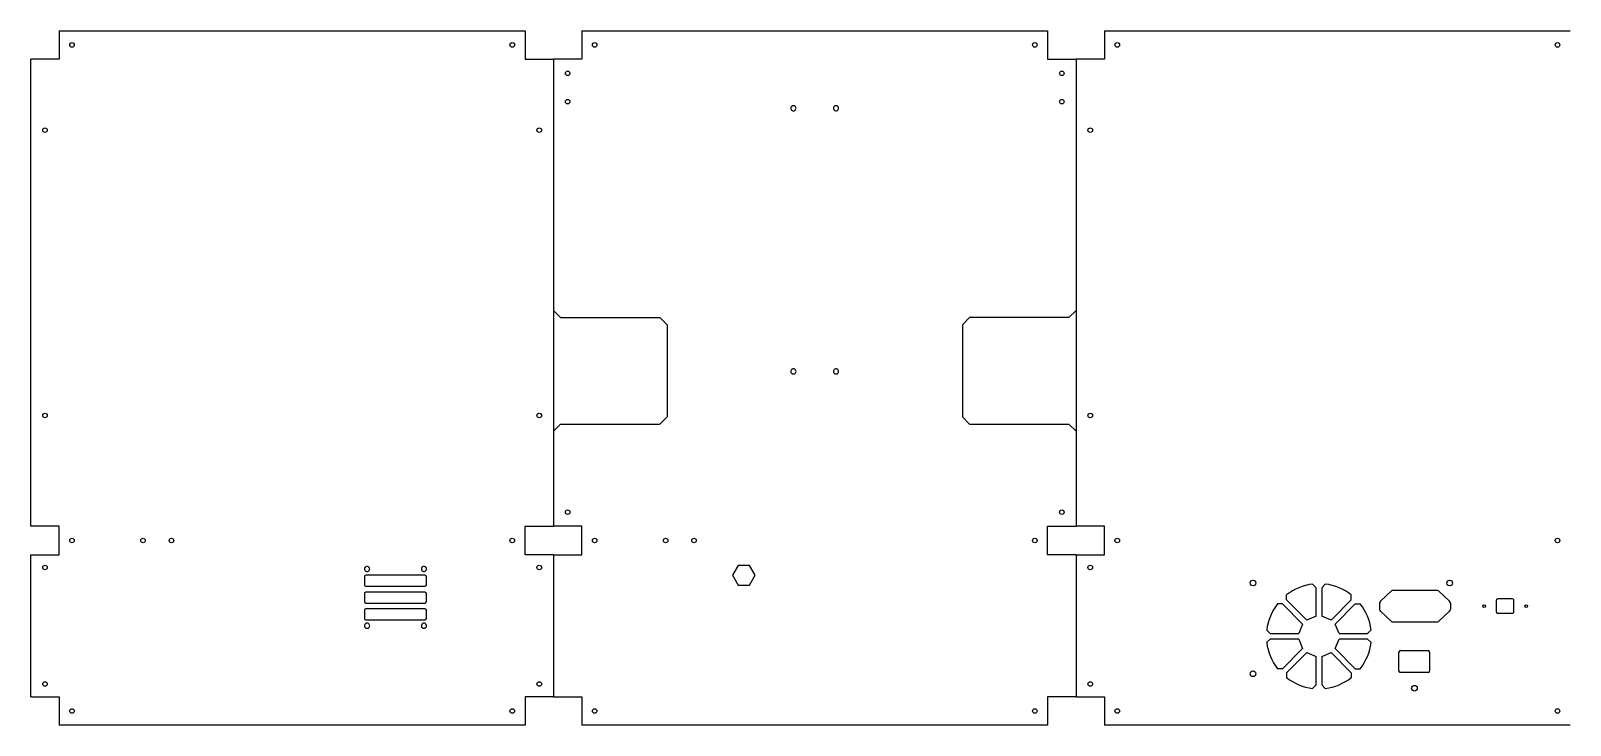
# Model space of a CAD drawing. Header units: millimetres. Extents: x 1808 to 3582, y 1536 to 2025.
# Drawn here: x 1808 to 2892, y 1536 to 2025 of the extents above; entities that cross this region are included whole.
import ezdxf

# ---------------------------------------------------------------- set-up
doc = ezdxf.new("R2010")
doc.units = ezdxf.units.MM

msp = doc.modelspace()

# ---------------------------------------------------------------- linework, layer by layer
at = {"color": 1}
for p, q in [((1827.7, 2024.7), (1827.7, 2004.7)), ((2155.7, 2024.7), (2155.7, 2004.7)), ((2195.7, 2024.7), (2195.7, 2004.7)), ((2523.7, 2024.7), (2523.7, 2004.7)), ((2563.7, 2024.7), (2563.7, 2004.7)), ((1827.7, 2004.7), (1807.7, 2004.7)), ((2155.7, 2004.7), (2175.7, 2004.7)), ((2195.7, 2004.7), (2175.7, 2004.7)), ((2523.7, 2004.7), (2543.7, 2004.7)), ((2563.7, 2004.7), (2543.7, 2004.7)), ((2543.7, 2004.7), (2543.7, 1675.7)), ((2175.7, 1827.7), (2180.7, 1822.7)), ((2180.7, 1822.7), (2250.7, 1822.7)), ((2250.7, 1822.7), (2255.7, 1817.7)), ((2463.7, 1817.7), (2468.7, 1822.7)), ((2255.7, 1817.7), (2255.7, 1752.7)), ((2463.7, 1817.7), (2463.7, 1752.7)), ((2250.7, 1747.7), (2255.7, 1752.7)), ((2463.7, 1752.7), (2468.7, 1747.7)), ((1827.7, 1675.7), (1807.7, 1675.7)), ((1827.7, 1655.7), (1827.7, 1675.7)), ((2155.7, 1655.7), (2155.7, 1675.7)), ((2155.7, 1675.7), (2175.7, 1675.7)), ((2195.7, 1675.7), (2175.7, 1675.7)), ((2195.7, 1655.7), (2195.7, 1675.7)), ((2523.7, 1655.7), (2523.7, 1675.7)), ((2523.7, 1675.7), (2543.7, 1675.7)), ((2563.7, 1675.7), (2543.7, 1675.7)), ((2563.7, 1655.7), (2563.7, 1675.7)), ((1807.7, 1655.7), (1827.7, 1655.7)), ((2175.7, 1655.7), (2155.7, 1655.7)), ((2175.7, 1655.7), (2195.7, 1655.7)), ((2543.7, 1655.7), (2523.7, 1655.7)), ((2543.7, 1655.7), (2563.7, 1655.7)), ((2042.7, 1640.3), (2042.7, 1634.5)), ((2085.2, 1641.3), (2043.7, 1641.3)), ((2086.2, 1634.5), (2086.2, 1640.3)), ((2042.7, 1628.4), (2042.7, 1622.7)), ((2043.7, 1633.5), (2085.2, 1633.5)), ((2085.2, 1629.4), (2043.7, 1629.4)), ((2086.2, 1622.7), (2086.2, 1628.4)), ((2691.8, 1623.9), (2691.8, 1627.4)), ((2712.7, 1632.5), (2710.2, 1635)), ((2712.7, 1612.4), (2712.7, 1632.5)), ((2716.7, 1632.5), (2719.1, 1635)), ((2716.7, 1632.5), (2716.7, 1612.4)), ((2737.5, 1623.9), (2737.5, 1627.4)), ((2765.8, 1630.2), (2758, 1623)), ((2767.2, 1630.7), (2797.6, 1630.7)), ((2799, 1630.2), (2806.7, 1623)), ((2042.7, 1616.6), (2042.7, 1610.8)), ((2043.7, 1621.7), (2085.2, 1621.7)), ((2085.2, 1617.6), (2043.7, 1617.6)), ((2086.2, 1610.8), (2086.2, 1616.6)), ((2689, 1621.1), (2685.6, 1621.1)), ((2703.2, 1606.9), (2689, 1621.1)), ((2691.8, 1623.9), (2706.1, 1609.7)), ((2723.3, 1609.7), (2737.5, 1623.9)), ((2740.3, 1621.1), (2726.1, 1606.9)), ((2740.3, 1621.1), (2743.8, 1621.1)), ((2757.4, 1621.6), (2757.4, 1617.3)), ((2765.8, 1608.7), (2758, 1615.9)), ((2799, 1608.7), (2806.7, 1615.9)), ((2807.4, 1621.6), (2807.4, 1617.3)), ((2043.7, 1609.8), (2085.2, 1609.8)), ((2797.6, 1608.2), (2767.2, 1608.2)), ((2680.4, 1600.3), (2677.9, 1602.7)), ((2680.4, 1596.3), (2677.9, 1593.8)), ((2680.4, 1600.3), (2700.5, 1600.3)), ((2700.5, 1596.3), (2680.4, 1596.3)), ((2728.9, 1600.3), (2749, 1600.3)), ((2749, 1596.3), (2728.9, 1596.3)), ((2749, 1600.3), (2751.4, 1602.7)), ((2749, 1596.3), (2751.4, 1593.8)), ((2689, 1575.4), (2703.2, 1589.6)), ((2706.1, 1586.8), (2691.8, 1572.6)), ((2712.7, 1564), (2712.7, 1584.1)), ((2716.7, 1584.1), (2716.7, 1564)), ((2737.5, 1572.6), (2723.3, 1586.8)), ((2726.1, 1589.6), (2740.3, 1575.4)), ((2771.1, 1573.7), (2771.1, 1587.2)), ((2772.1, 1588.2), (2791.6, 1588.2)), ((2792.6, 1587.2), (2792.6, 1573.7)), ((2689, 1575.4), (2685.6, 1575.4)), ((2691.8, 1572.6), (2691.8, 1569.1)), ((2737.5, 1572.6), (2737.5, 1569.1)), ((2740.3, 1575.4), (2743.8, 1575.4)), ((2791.6, 1572.7), (2772.1, 1572.7)), ((2712.7, 1564), (2710.2, 1561.5)), ((2716.7, 1564), (2719.1, 1561.5)), ((1807.7, 1555.7), (1827.7, 1555.7)), ((1827.7, 1555.7), (1827.7, 1535.7)), ((2175.7, 1555.7), (2155.7, 1555.7)), ((2155.7, 1555.7), (2155.7, 1535.7)), ((2175.7, 1555.7), (2195.7, 1555.7)), ((2195.7, 1555.7), (2195.7, 1535.7)), ((2543.7, 1555.7), (2523.7, 1555.7)), ((2523.7, 1555.7), (2523.7, 1535.7)), ((2543.7, 1555.7), (2563.7, 1555.7)), ((2563.7, 1555.7), (2563.7, 1535.7))]:
    msp.add_line(p, q, dxfattribs=at)
for points in [[(1827.7, 2024.7), (2155.7, 2024.7)], [(2195.7, 2024.7), (2523.7, 2024.7)], [(2563.7, 2024.7), (2891.7, 2024.7)], [(1807.7, 1675.7), (1807.7, 2004.7)], [(2175.7, 2004.7), (2175.7, 1675.7)], [(2543.7, 1827.7), (2538.7, 1822.7), (2468.7, 1822.7)], [(2175.7, 1742.7), (2180.7, 1747.7), (2250.7, 1747.7)], [(2468.7, 1747.7), (2538.7, 1747.7), (2543.7, 1742.7)], [(1807.7, 1555.7), (1807.7, 1655.7)], [(2175.7, 1655.7), (2175.7, 1555.7)], [(2175.7, 1655.7), (2175.7, 1555.7)], [(2543.7, 1655.7), (2543.7, 1555.7)], [(2703.2, 1606.9), (2700.5, 1600.3)], [(2712.7, 1612.4), (2706.1, 1609.7)], [(2723.3, 1609.7), (2716.7, 1612.4)], [(2728.9, 1600.3), (2726.1, 1606.9)], [(2700.5, 1596.3), (2703.2, 1589.6)], [(2726.1, 1589.6), (2728.9, 1596.3)], [(2706.1, 1586.8), (2712.7, 1584.1)], [(2716.7, 1584.1), (2723.3, 1586.8)], [(2155.7, 1535.7), (1827.7, 1535.7)], [(2523.7, 1535.7), (2195.7, 1535.7)], [(2891.7, 1535.7), (2563.7, 1535.7)]]:
    msp.add_lwpolyline(points, dxfattribs=at)
for points in [[(2345.9, 1968.8), (2346.1, 1969), (2346.1, 1969.1), (2346.2, 1969.2), (2346.4, 1969.6), (2346.5, 1970.1), (2346.4, 1970.6), (2346.2, 1971), (2345.9, 1971.4), (2345.6, 1971.7), (2345.1, 1971.8), (2344.7, 1971.9), (2344.2, 1971.8), (2343.8, 1971.7), (2343.4, 1971.4), (2343.3, 1971.2), (2343.1, 1971), (2342.9, 1970.6), (2342.9, 1970.1), (2342.9, 1969.6), (2343.1, 1969.2), (2343.4, 1968.8), (2343.8, 1968.5), (2344.2, 1968.4), (2344.7, 1968.3), (2345.1, 1968.4), (2345.6, 1968.5)], [(2375.9, 1971.4), (2375.7, 1971.5), (2375.7, 1971.6), (2375.6, 1971.7), (2375.1, 1971.8), (2374.7, 1971.9), (2374.2, 1971.8), (2373.8, 1971.7), (2373.4, 1971.4), (2373.1, 1971), (2372.9, 1970.6), (2372.9, 1970.1), (2372.9, 1969.6), (2373.1, 1969.2), (2373.4, 1968.8), (2373.6, 1968.7), (2373.8, 1968.5), (2374.2, 1968.4), (2374.7, 1968.3), (2375.1, 1968.4), (2375.6, 1968.5), (2375.9, 1968.8), (2376.2, 1969.2), (2376.4, 1969.6), (2376.5, 1970.1), (2376.4, 1970.6), (2376.2, 1971)], [(2345.9, 1783.5), (2346.1, 1783.7), (2346.1, 1783.8), (2346.2, 1783.9), (2346.4, 1784.3), (2346.5, 1784.8), (2346.4, 1785.2), (2346.2, 1785.7), (2345.9, 1786.1), (2345.6, 1786.3), (2345.1, 1786.5), (2344.7, 1786.6), (2344.2, 1786.5), (2343.8, 1786.3), (2343.4, 1786.1), (2343.3, 1785.9), (2343.1, 1785.7), (2342.9, 1785.2), (2342.9, 1784.8), (2342.9, 1784.3), (2343.1, 1783.9), (2343.4, 1783.5), (2343.8, 1783.2), (2344.2, 1783), (2344.7, 1783), (2345.1, 1783), (2345.6, 1783.2)], [(2375.9, 1786.1), (2375.7, 1786.2), (2375.7, 1786.3), (2375.6, 1786.3), (2375.1, 1786.5), (2374.7, 1786.6), (2374.2, 1786.5), (2373.8, 1786.3), (2373.4, 1786.1), (2373.1, 1785.7), (2372.9, 1785.2), (2372.9, 1784.8), (2372.9, 1784.3), (2373.1, 1783.9), (2373.4, 1783.5), (2373.6, 1783.4), (2373.8, 1783.2), (2374.2, 1783), (2374.7, 1783), (2375.1, 1783), (2375.6, 1783.2), (2375.9, 1783.5), (2376.2, 1783.9), (2376.4, 1784.3), (2376.5, 1784.8), (2376.4, 1785.2), (2376.2, 1785.7)], [(2313.7, 1634.2), (2317.7, 1641.2), (2313.7, 1648.1), (2305.7, 1648.1), (2301.7, 1641.2), (2305.7, 1634.2)], [(2045.7, 1644.4), (2045.9, 1644.6), (2045.9, 1644.7), (2046, 1644.8), (2046.2, 1645.2), (2046.3, 1645.7), (2046.2, 1646.1), (2046, 1646.6), (2045.7, 1647), (2045.4, 1647.2), (2044.9, 1647.4), (2044.5, 1647.5), (2044, 1647.4), (2043.6, 1647.2), (2043.2, 1647), (2043.1, 1646.8), (2042.9, 1646.6), (2042.7, 1646.1), (2042.7, 1645.7), (2042.7, 1645.2), (2042.9, 1644.8), (2043.2, 1644.4), (2043.6, 1644.1), (2044, 1643.9), (2044.5, 1643.9), (2044.9, 1643.9), (2045.4, 1644.1)], [(2085.7, 1647), (2085.5, 1647.1), (2085.5, 1647.2), (2085.4, 1647.2), (2084.9, 1647.4), (2084.5, 1647.5), (2084, 1647.4), (2083.6, 1647.2), (2083.2, 1647), (2082.9, 1646.6), (2082.7, 1646.1), (2082.7, 1645.7), (2082.7, 1645.2), (2082.9, 1644.8), (2083.2, 1644.4), (2083.4, 1644.3), (2083.6, 1644.1), (2084, 1643.9), (2084.5, 1643.9), (2084.9, 1643.9), (2085.4, 1644.1), (2085.7, 1644.4), (2086, 1644.8), (2086.2, 1645.2), (2086.3, 1645.7), (2086.2, 1646.1), (2086, 1646.6)], [(2045.7, 1604.4), (2045.9, 1604.6), (2045.9, 1604.7), (2046, 1604.8), (2046.2, 1605.2), (2046.3, 1605.7), (2046.2, 1606.1), (2046, 1606.6), (2045.7, 1607), (2045.4, 1607.2), (2044.9, 1607.4), (2044.5, 1607.5), (2044, 1607.4), (2043.6, 1607.2), (2043.2, 1607), (2043.1, 1606.8), (2042.9, 1606.6), (2042.7, 1606.1), (2042.7, 1605.7), (2042.7, 1605.2), (2042.9, 1604.8), (2043.2, 1604.4), (2043.6, 1604.1), (2044, 1603.9), (2044.5, 1603.9), (2044.9, 1603.9), (2045.4, 1604.1)], [(2085.7, 1606.9), (2085.5, 1607.1), (2085.5, 1607.2), (2085.4, 1607.2), (2084.9, 1607.4), (2084.5, 1607.5), (2084, 1607.4), (2083.6, 1607.2), (2083.2, 1606.9), (2082.9, 1606.6), (2082.7, 1606.1), (2082.7, 1605.7), (2082.7, 1605.2), (2082.9, 1604.8), (2083.2, 1604.4), (2083.4, 1604.3), (2083.6, 1604.1), (2084, 1603.9), (2084.5, 1603.9), (2084.9, 1603.9), (2085.4, 1604.1), (2085.7, 1604.4), (2086, 1604.8), (2086.2, 1605.2), (2086.3, 1605.7), (2086.2, 1606.1), (2086, 1606.6)]]:
    msp.add_lwpolyline(points, close=True, dxfattribs=at)
msp.add_lwpolyline([(2839.8, 1615.3), (2839.8, 1623.8, -0.414214), (2840.8, 1624.8), (2850.8, 1624.8, -0.414214), (2851.8, 1623.8), (2851.8, 1615.3, -0.414214), (2850.8, 1614.3), (2840.8, 1614.3, -0.414214)], format="xyb", close=True, dxfattribs=at)
for centre, radius in [((1836.7, 2014.7), 1.6), ((2146.7, 2014.7), 1.6), ((2204.7, 2014.7), 1.6), ((2514.7, 2014.7), 1.6), ((2572.7, 2014.7), 1.6), ((2882.7, 2014.7), 1.6), ((2185.7, 1994.7), 1.6), ((2533.7, 1994.7), 1.6), ((2185.7, 1974.7), 1.6), ((2533.7, 1974.7), 1.6), ((1817.7, 1954.7), 1.6), ((2165.7, 1954.7), 1.6), ((2553.7, 1954.7), 1.6), ((1817.7, 1753.7), 1.6), ((2165.7, 1753.7), 1.6), ((2553.7, 1753.7), 1.6), ((2185.7, 1685.7), 1.6), ((2533.7, 1685.7), 1.6), ((1836.7, 1665.7), 1.6), ((1886.7, 1665.7), 1.6), ((1906.7, 1665.7), 1.6), ((2146.7, 1665.7), 1.6), ((2204.7, 1665.7), 1.6), ((2254.7, 1665.7), 1.6), ((2274.7, 1665.7), 1.6), ((2514.7, 1665.7), 1.6), ((2572.7, 1665.7), 1.6), ((2882.7, 1665.7), 1.6), ((1817.7, 1646.7), 1.6), ((2165.7, 1646.7), 1.6), ((2553.7, 1646.7), 1.6), ((2668.3, 1635.8), 2), ((2806.8, 1635.8), 2), ((2831.1, 1619.5), 1), ((2860.6, 1619.5), 1), ((2668.3, 1571.9), 2), ((1817.7, 1564.7), 1.6), ((2165.7, 1564.7), 1.6), ((2553.7, 1564.7), 1.6), ((2782, 1561.7), 2), ((1836.7, 1545.7), 1.6), ((2146.7, 1545.7), 1.6), ((2204.7, 1545.7), 1.6), ((2514.7, 1545.7), 1.6), ((2572.7, 1545.7), 1.6), ((2882.7, 1545.7), 1.6)]:
    msp.add_circle(centre, radius, dxfattribs=at)
for centre, radius, start, end in [((2043.7, 1640.3), 1, 90, 180), ((2085.2, 1640.3), 1, 0, 90), ((2043.7, 1634.5), 1, 180, 270), ((2043.7, 1628.4), 1, 90, 180), ((2085.2, 1634.5), 1, 270, 0), ((2085.2, 1628.4), 1, 0, 90), ((2714.7, 1598.3), 37, 96.896, 128.104), ((2714.7, 1598.3), 37, 51.896, 83.104), ((2767.2, 1628.7), 2, 90, 132.5104), ((2797.6, 1628.7), 2, 47.4896, 90), ((2043.7, 1622.7), 1, 180, 270), ((2043.7, 1616.6), 1, 90, 180), ((2085.2, 1622.7), 1, 270, 0), ((2085.2, 1616.6), 1, 0, 90), ((2714.7, 1598.3), 37, 141.896, 173.104), ((2714.7, 1598.3), 37, 6.896, 38.104), ((2759.4, 1621.6), 2, 132.5104, 180), ((2759.4, 1617.3), 2, 180, 227.4896), ((2805.4, 1621.6), 2, 0, 47.4896), ((2805.4, 1617.3), 2, 312.5104, 0), ((2043.7, 1610.8), 1, 180, 270), ((2085.2, 1610.8), 1, 270, 0), ((2767.2, 1610.2), 2, 227.4896, 270), ((2797.6, 1610.2), 2, 270, 312.5104), ((2714.7, 1598.3), 37, 186.896, 218.104), ((2714.7, 1598.3), 37, 321.896, 353.104), ((2772.1, 1587.2), 1, 90, 180), ((2791.6, 1587.2), 1, 0, 90), ((2772.1, 1573.7), 1, 180, 270), ((2791.6, 1573.7), 1, 270, 0), ((2714.7, 1598.3), 37, 231.896, 263.104), ((2714.7, 1598.3), 37, 276.896, 308.104)]:
    msp.add_arc(centre, radius, start, end, dxfattribs=at)

doc.saveas('drawing.dxf')
